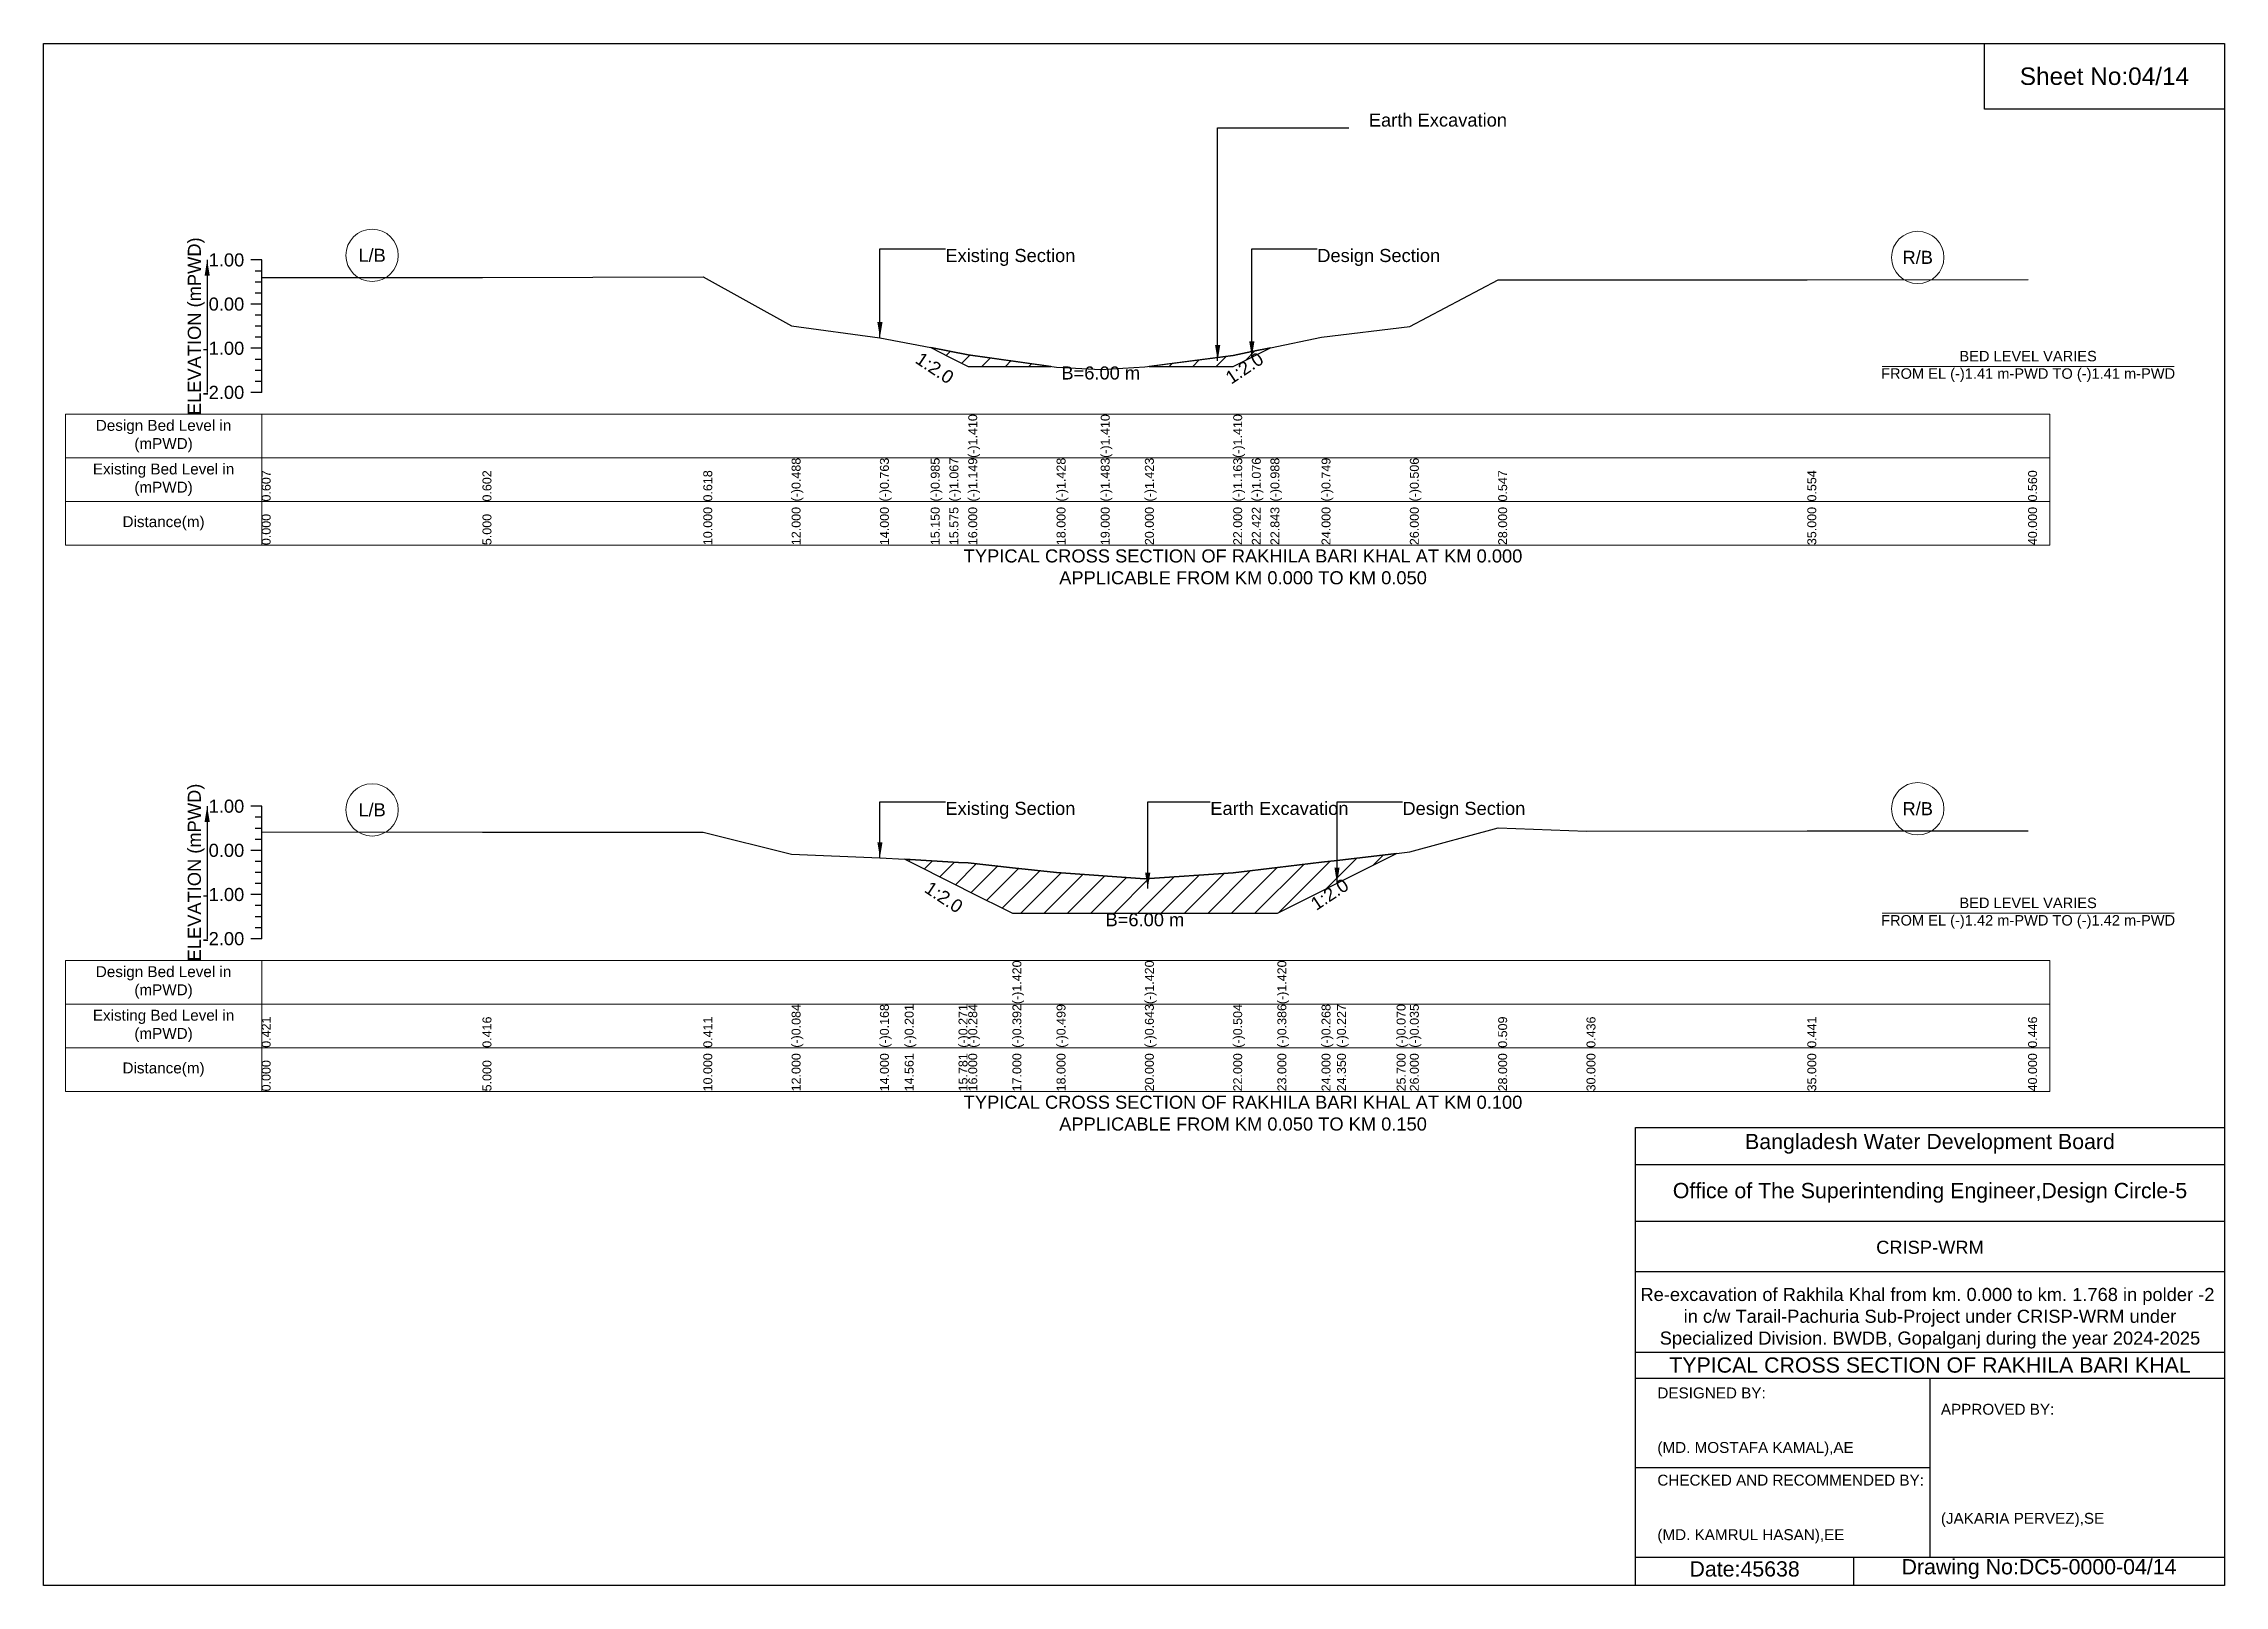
# Model space of a CAD drawing. Header units: inches. Extents: x 91000 to 238000, y -5656 to 6588.
# Drawn here: x 130000 to 138000, y -5656 to 0 of the extents above; entities that cross this region are included whole.
import ezdxf

# ---------------------------------------------------------------- set-up
doc = ezdxf.new("R2010")
doc.units = ezdxf.units.IN
doc.header["$LTSCALE"] = 7
doc.header["$MEASUREMENT"] = 0
for name, color, linetype, lineweight in [('Cross section Data Border', 7, 'Continuous', 9), ('Cross Section Labels', 7, 'Continuous', 9), ('Existing_Bed_Level for Xsection', 7, 'Continuous', 25)]:
    doc.layers.add(name, color=color, linetype=linetype, lineweight=lineweight)
doc.styles.get("Standard").update_dxf_attribs({"font": 'arial.ttf'})
doc.dimstyles.get("Standard").update_dxf_attribs({"dimtxt": 0.18, "dimasz": 0.18, "dimexe": 0.18, "dimexo": 0.0625, "dimgap": 0.09, "dimtad": 0, "dimtih": 1, "dimtoh": 1, "dimdec": 4, "dimzin": 0, "dimdsep": 46, "dimtxsty": 'Standard', "dimcen": 0.09, "dimadec": 0, "dimazin": 0, "dimtfac": 1, "dimtdec": 4, "dimtofl": 0, "dimtmove": 0, "dimatfit": 3, "dimfxl": 1, "dimtolj": 1, "dimtzin": 0, "dimarcsym": 0})

msp = doc.modelspace()

# ---------------------------------------------------------------- texts
at = {"attachment_point": 5}
for s, insert, char_height in [('Sheet No:04/14', (137560, -120), 64), ('Bangladesh Water Development Board', (136920, -4036), 56), ('Office of The Superintending Engineer,Design Circle-5', (136920, -4216), 56)]:
    msp.add_mtext(s, dxfattribs=dict(at, insert=insert, char_height=char_height))
for s, insert, char_height, width, attachment_point in [('CRISP-WRM', (136920, -4416), 48, 2240, 5), ('Re-excavation of Rakhila Khal from km. 0.000 to km. 1.768 in polder -2  in c/w Tarail-Pachuria Sub-Project under CRISP-WRM under Specialized Division. BWDB, Gopalganj during the year 2024-2025', (136920, -4676), 48, 2160, 5), ('TYPICAL CROSS SECTION OF RAKHILA BARI KHAL', (136920, -4848), 56, 2240, 5), ('DESIGNED BY:^J^J^J(MD. MOSTAFA KAMAL),AE', (135920, -5056), 40, 1120, 4), ('APPROVED BY:^J^J^J^J^J^J(JAKARIA PERVEZ),SE', (136960, -5216), 40, 1120, 4), ('CHECKED AND RECOMMENDED BY:^J^J^J(MD. KAMRUL HASAN),EE', (135920, -5376), 40, 1120, 4), ('Date:45638', (136240, -5596), 56, 1120, 5), ('Drawing No:DC5-0000-04/14', (137320, -5596), 56, 1760, 5)]:
    msp.add_mtext(s, dxfattribs=dict(insert=insert, char_height=char_height, width=width, attachment_point=attachment_point))
at = {"layer": 'Cross section Data Border', "char_height": 40, "width": 640, "attachment_point": 5}
for s, insert in [('Design Bed Level in (mPWD)', (130440, -1439.8)), ('Existing Bed Level in (mPWD)', (130440, -1599.8)), ('Distance(m)', (130440, -1759.8)), ('Design Bed Level in (mPWD)', (130440, -3443.8)), ('Existing Bed Level in (mPWD)', (130440, -3603.8)), ('Distance(m)', (130440, -3763.8))]:
    msp.add_mtext(s, dxfattribs=dict(at, insert=insert))
at = {"layer": 'Cross Section Labels'}
for s, insert, char_height, attachment_point in [('Earth Excavation', (134861.5, -256.4), 48, 1), ('L/B', (131205, -776.8), 48, 5), ('Existing Section', (133308, -753.3), 48, 1), ('Design Section', (134672.3, -753.3), 48, 1), ('R/B', (136875, -784.5), 48, 5), ('B=6.00 m', (133878, -1184.2), 48, 2), ('BED LEVEL VARIES ^JFROM EL (-)1.41 m-PWD TO (-)1.41 m-PWD', (137280, -1184.2), 38.4, 5), ('TYPICAL CROSS SECTION OF RAKHILA BARI KHAL AT KM 0.000^JAPPLICABLE FROM KM 0.000 TO KM 0.050', (134400, -1919.8), 48, 5), ('L/B', (131205, -2811), 48, 5), ('Existing Section', (133308, -2781.6), 48, 1), ('Earth Excavation', (134280, -2781.6), 48, 1), ('Design Section', (134984.7, -2781.6), 48, 1), ('R/B', (136875, -2807), 48, 5), ('B=6.00 m', (134040, -3189.9), 48, 2), ('BED LEVEL VARIES ^JFROM EL (-)1.42 m-PWD TO (-)1.42 m-PWD', (137280, -3189.9), 38.4, 5), ('TYPICAL CROSS SECTION OF RAKHILA BARI KHAL AT KM 0.100^JAPPLICABLE FROM KM 0.050 TO KM 0.150', (134400, -3923.8), 48, 5)]:
    msp.add_mtext(s, dxfattribs=dict(at, insert=insert, char_height=char_height, attachment_point=attachment_point))
at = {"layer": 'Cross Section Labels', "char_height": 48, "attachment_point": 2}
for insert, rotation in [((133282.6, -1170), 326.30993), ((134391.8, -1170.3), 33.69007), ((133315.9, -3111.3), 326.30993), ((134704.2, -3100.8), 33.69007)]:
    msp.add_mtext('1:2.0', dxfattribs=dict(at, insert=insert, rotation=rotation))
at = {"layer": 'Existing_Bed_Level for Xsection', "rotation": 90}
for s, insert, char_height, attachment_point in [('ELEVATION (mPWD)', (130560, -1036.8), 48, 5), ('(-)1.410', (133392, -1519.8), 32.8, 1), ('(-)1.410', (133878, -1519.8), 32.8, 1), ('(-)1.410', (134364, -1519.8), 32.8, 1), ('0.607', (130800, -1679.8), 32.8, 1), ('0.602', (131610, -1679.8), 32.8, 1), ('0.618', (132420, -1679.8), 32.8, 1), ('(-)0.488', (132744, -1679.8), 32.8, 1), ('(-)0.763', (133068, -1679.8), 32.8, 1), ('(-)0.985', (133254.3, -1679.8), 32.8, 1), ('(-)1.067', (133323.1, -1679.8), 32.8, 1), ('(-)1.149', (133392, -1679.8), 32.8, 1), ('(-)1.428', (133716, -1679.8), 32.8, 1), ('(-)1.483', (133878, -1679.8), 32.8, 1), ('(-)1.423', (134040, -1679.8), 32.8, 1), ('(-)1.163', (134364, -1679.8), 32.8, 1), ('(-)1.076', (134432.3, -1679.8), 32.8, 1), ('(-)0.988', (134500.6, -1679.8), 32.8, 1), ('(-)0.749', (134688, -1679.8), 32.8, 1), ('(-)0.506', (135012, -1679.8), 32.8, 1), ('0.547', (135336, -1679.8), 32.8, 1), ('0.554', (136470, -1679.8), 32.8, 1), ('0.560', (137280, -1679.8), 32.8, 1), ('0.000', (130800, -1839.8), 32.8, 1), ('5.000', (131610, -1839.8), 32.8, 1), ('10.000', (132420, -1839.8), 32.8, 1), ('12.000', (132744, -1839.8), 32.8, 1), ('14.000', (133068, -1839.8), 32.8, 1), ('15.150', (133254.3, -1839.8), 32.8, 1), ('15.575', (133323.1, -1839.8), 32.8, 1), ('16.000', (133392, -1839.8), 32.8, 1), ('18.000', (133716, -1839.8), 32.8, 1), ('19.000', (133878, -1839.8), 32.8, 1), ('20.000', (134040, -1839.8), 32.8, 1), ('22.000', (134364, -1839.8), 32.8, 1), ('22.422', (134432.3, -1839.8), 32.8, 1), ('22.843', (134500.6, -1839.8), 32.8, 1), ('24.000', (134688, -1839.8), 32.8, 1), ('26.000', (135012, -1839.8), 32.8, 1), ('28.000', (135336, -1839.8), 32.8, 1), ('35.000', (136470, -1839.8), 32.8, 1), ('40.000', (137280, -1839.8), 32.8, 1), ('ELEVATION (mPWD)', (130560, -3040.8), 48, 5), ('(-)1.420', (133554, -3523.8), 32.8, 1), ('(-)1.420', (134040, -3523.8), 32.8, 1), ('(-)1.420', (134526, -3523.8), 32.8, 1), ('0.421', (130800, -3683.8), 32.8, 1), ('0.416', (131610, -3683.8), 32.8, 1), ('0.411', (132420, -3683.8), 32.8, 1), ('(-)0.084', (132744, -3683.8), 32.8, 1), ('(-)0.168', (133068, -3683.8), 32.8, 1), ('(-)0.201', (133158.9, -3683.8), 32.8, 1), ('(-)0.271', (133356.4, -3683.8), 32.8, 1), ('(-)0.284', (133392, -3683.8), 32.8, 1), ('(-)0.392', (133554, -3683.8), 32.8, 1), ('(-)0.499', (133716, -3683.8), 32.8, 1), ('(-)0.643', (134040, -3683.8), 32.8, 1), ('(-)0.504', (134364, -3683.8), 32.8, 1), ('(-)0.386', (134526, -3683.8), 32.8, 1), ('(-)0.268', (134688, -3683.8), 32.8, 1), ('(-)0.227', (134744.7, -3683.8), 32.8, 1), ('(-)0.070', (134963.4, -3683.8), 32.8, 1), ('(-)0.035', (135012, -3683.8), 32.8, 1), ('0.509', (135336, -3683.8), 32.8, 1), ('0.436', (135660, -3683.8), 32.8, 1), ('0.441', (136470, -3683.8), 32.8, 1), ('0.446', (137280, -3683.8), 32.8, 1), ('0.000', (130800, -3843.8), 32.8, 1), ('5.000', (131610, -3843.8), 32.8, 1), ('10.000', (132420, -3843.8), 32.8, 1), ('12.000', (132744, -3843.8), 32.8, 1), ('14.000', (133068, -3843.8), 32.8, 1), ('14.561', (133158.9, -3843.8), 32.8, 1), ('15.781', (133356.4, -3843.8), 32.8, 1), ('16.000', (133392, -3843.8), 32.8, 1), ('17.000', (133554, -3843.8), 32.8, 1), ('18.000', (133716, -3843.8), 32.8, 1), ('20.000', (134040, -3843.8), 32.8, 1), ('22.000', (134364, -3843.8), 32.8, 1), ('23.000', (134526, -3843.8), 32.8, 1), ('24.000', (134688, -3843.8), 32.8, 1), ('24.350', (134744.7, -3843.8), 32.8, 1), ('25.700', (134963.4, -3843.8), 32.8, 1), ('26.000', (135012, -3843.8), 32.8, 1), ('28.000', (135336, -3843.8), 32.8, 1), ('30.000', (135660, -3843.8), 32.8, 1), ('35.000', (136470, -3843.8), 32.8, 1), ('40.000', (137280, -3843.8), 32.8, 1)]:
    msp.add_mtext(s, dxfattribs=dict(at, insert=insert, char_height=char_height, attachment_point=attachment_point))
at = {"layer": 'Existing_Bed_Level for Xsection', "char_height": 48, "attachment_point": 6}
for s, insert in [('1.00', (130736, -793.8)), ('0.00', (130736, -955.8)), ('-1.00', (130736, -1117.8)), ('-2.00', (130736, -1279.8)), ('1.00', (130736, -2797.8)), ('0.00', (130736, -2959.8)), ('-1.00', (130736, -3121.8)), ('-2.00', (130736, -3283.8))]:
    msp.add_mtext(s, dxfattribs=dict(at, insert=insert))

# ---------------------------------------------------------------- hatches: boundary and pattern name
at = {"layer": 'Existing_Bed_Level for Xsection'}
h = msp.add_hatch(dxfattribs=at)
h.set_pattern_fill('ANSI31', color=256, scale=486, style=0)
h.paths.add_polyline_path([(133254.3, -1115.3), (133323.1, -1149.7), (133392, -1184.2), (133695.1, -1184.2), (133392, -1141.9), (133323.1, -1128.6)])
h = msp.add_hatch(dxfattribs=at)
h.set_pattern_fill('ANSI31', color=256, scale=486, style=0)
h.paths.add_polyline_path([(134056.2, -1184.2), (134364, -1184.2), (134432.3, -1150), (134500.6, -1115.9), (134432.3, -1130), (134364, -1144.2)])
h = msp.add_hatch(dxfattribs=at)
h.set_pattern_fill('ANSI31', color=256, scale=486, style=0)
h.paths.add_polyline_path([(133158.9, -2992.3), (133356.4, -3091.1), (133392, -3108.9), (133554, -3189.9), (133716, -3189.9), (134040, -3189.9), (134364, -3189.9), (134526, -3189.9), (134688, -3108.9), (134744.7, -3080.5), (134963.4, -2971.2), (134744.7, -2996.6), (134688, -3003.2), (134526, -3022.4), (134364, -3041.5), (134040, -3064), (133716, -3040.7), (133554, -3023.3), (133392, -3005.8), (133356.4, -3003.8)])

# ---------------------------------------------------------------- linework, layer by layer
for points in [[(130000, 0), (138000, 0), (138000, -5656), (130000, -5656)], [(137120, 0), (138000, 0), (138000, -240), (137120, -240)]]:
    msp.add_lwpolyline(points, close=True)
for points in [[(135840, -5656), (135840, -3976), (138000, -3976)], [(135840, -4112), (138000, -4112)], [(135840, -4320), (138000, -4320)], [(135840, -4504), (138000, -4504)], [(135840, -4800), (138000, -4800)], [(135840, -4896), (138000, -4896)], [(136920, -4896), (136920, -5552)], [(135840, -5224), (136920, -5224)], [(135840, -5552), (138000, -5552)], [(136640, -5552), (136640, -5656)]]:
    msp.add_lwpolyline(points)
at = {"layer": 'Cross section Data Border'}
for points in [[(130080, -1359.8), (137360, -1359.8), (137360, -1839.8), (130080, -1839.8)], [(130080, -3363.8), (137360, -3363.8), (137360, -3843.8), (130080, -3843.8)]]:
    msp.add_lwpolyline(points, close=True, dxfattribs=at)
for points in [[(130800, -1359.8), (130800, -1839.8)], [(130080, -1519.8), (137360, -1519.8)], [(130080, -1679.8), (137360, -1679.8)], [(130800, -3363.8), (130800, -3843.8)], [(130080, -3523.8), (137360, -3523.8)], [(130080, -3683.8), (137360, -3683.8)]]:
    msp.add_lwpolyline(points, dxfattribs=at)
at = {"layer": 'Cross Section Labels'}
for points in [[(136744.2, -1184.2), (137815.8, -1184.2)], [(136744.2, -3189.9), (137815.8, -3189.9)]]:
    msp.add_lwpolyline(points, dxfattribs=at)
for centre in [(131205, -776.8), (136875, -784.5), (131205, -2811), (136875, -2807)]:
    msp.add_circle(centre, 96, dxfattribs=at)
at = {"layer": 'Existing_Bed_Level for Xsection'}
for points in [[(130800, -793.8), (130760, -793.8)], [(130800, -1279.8), (130800, -1117.8), (130800, -955.8), (130800, -793.8)], [(130800, -834.3), (130776, -834.3)], [(130800, -874.8), (130776, -874.8)], [(130800, -857.4), (131610, -858.2), (132420, -855.6), (132744, -1034.8), (133068, -1079.4), (133254.3, -1115.3), (133323.1, -1128.6), (133392, -1141.9), (133392, -1141.9), (133716, -1187.1), (133878, -1196), (133878, -1196), (134040, -1186.3), (134364, -1144.2), (134364, -1144.2), (134432.3, -1130), (134500.6, -1115.9), (134688, -1077.1), (135012, -1037.7), (135336, -867.1), (136470, -866), (137280, -865)], [(130800, -955.8), (130760, -955.8)], [(130800, -915.3), (130776, -915.3)], [(130800, -996.3), (130776, -996.3)], [(130800, -1036.8), (130776, -1036.8)], [(130800, -1117.8), (130760, -1117.8)], [(130800, -1077.3), (130776, -1077.3)], [(130800, -1158.3), (130776, -1158.3)], [(130800, -1198.8), (130776, -1198.8)], [(130800, -1279.8), (130760, -1279.8)], [(130800, -1239.3), (130776, -1239.3)], [(130800, -2797.8), (130760, -2797.8)], [(130800, -3283.8), (130800, -3121.8), (130800, -2959.8), (130800, -2797.8)], [(130800, -2838.3), (130776, -2838.3)], [(130800, -2878.8), (130776, -2878.8)], [(130800, -2891.6), (131610, -2892.4), (132420, -2893.3), (132744, -2973.4), (133068, -2987.1), (133158.9, -2992.3), (133356.4, -3003.8), (133392, -3005.8), (133554, -3023.3), (133554, -3023.3), (133716, -3040.7), (134040, -3064), (134040, -3064), (134364, -3041.5), (134526, -3022.4), (134526, -3022.4), (134688, -3003.2), (134744.7, -2996.6), (134963.4, -2971.2), (135012, -2965.5), (135336, -2877.4), (135660, -2889.2), (136470, -2888.4), (137280, -2887.6)], [(130800, -2959.8), (130760, -2959.8)], [(130800, -2919.3), (130776, -2919.3)], [(130800, -3000.3), (130776, -3000.3)], [(130800, -3040.8), (130776, -3040.8)], [(130800, -3081.3), (130776, -3081.3)], [(130800, -3121.8), (130760, -3121.8)], [(130800, -3162.3), (130776, -3162.3)], [(130800, -3202.8), (130776, -3202.8)], [(130800, -3243.3), (130776, -3243.3)], [(130800, -3283.8), (130760, -3283.8)]]:
    msp.add_lwpolyline(points, dxfattribs=at)
for points in [[(133254.3, -1115.3), (133254.3, -1115.3), (133323.1, -1149.7), (133392, -1184.2), (133392, -1184.2), (133695.1, -1184.2), (133392, -1141.9), (133392, -1141.9), (133323.1, -1128.6), (133254.3, -1115.3)], [(134056.2, -1184.2), (134364, -1184.2), (134364, -1184.2), (134432.3, -1150), (134500.6, -1115.9), (134432.3, -1130), (134364, -1144.2), (134364, -1144.2)], [(133158.9, -2992.3), (133356.4, -3091.1), (133392, -3108.9), (133554, -3189.9), (133554, -3189.9), (133716, -3189.9), (134040, -3189.9), (134040, -3189.9), (134364, -3189.9), (134526, -3189.9), (134526, -3189.9), (134688, -3108.9), (134744.7, -3080.5), (134963.4, -2971.2), (134963.4, -2971.2), (134963.4, -2971.2), (134744.7, -2996.6), (134688, -3003.2), (134526, -3022.4), (134526, -3022.4), (134364, -3041.5), (134040, -3064), (134040, -3064), (133716, -3040.7), (133554, -3023.3), (133554, -3023.3), (133392, -3005.8), (133356.4, -3003.8)]]:
    msp.add_lwpolyline(points, close=True, dxfattribs=at)

msp.set_redraw_order([(e.dxf.handle, doc.entitydb.next_handle()) for e in msp.query("TEXT MTEXT ATTDEF DIMENSION ARC_DIMENSION")])  # texts and dimensions are drawn at this point

# ---------------------------------------------------------------- leaders
at = {"layer": 'Cross Section Labels', "annotation_type": 0, "has_hookline": 1, "hookline_direction": 0}
for points, text_width in [([(134306.9, -1163.8), (134306.9, -308.4), (134788.7, -308.4)], 497), ([(133068, -1079.4), (133068, -753.3), (133307.9, -753.3)], 467.2), ([(134432.3, -1150), (134432.3, -753.3), (134672.2, -753.3)], 441.2), ([(133068, -2987.1), (133068, -2781.6), (133307.9, -2781.6)], 467.2), ([(134050.4, -3099.4), (134050.4, -2781.6), (134279.9, -2781.6)], 497), ([(134744.7, -3080.5), (134744.7, -2781.6), (134984.6, -2781.6)], 441.2)]:
    msp.add_leader(points, dimstyle='Standard', override={"dimasz": 57.6}, dxfattribs=dict(at, text_width=text_width))
at = {"layer": 'Existing_Bed_Level for Xsection'}
for points in [[(130600, -793.8), (130600, -1279.8)], [(130600, -2797.8), (130600, -3283.8)]]:
    msp.add_leader(points, dimstyle='Standard', override={"dimasz": 57.6}, dxfattribs=at)

doc.saveas('drawing.dxf')
